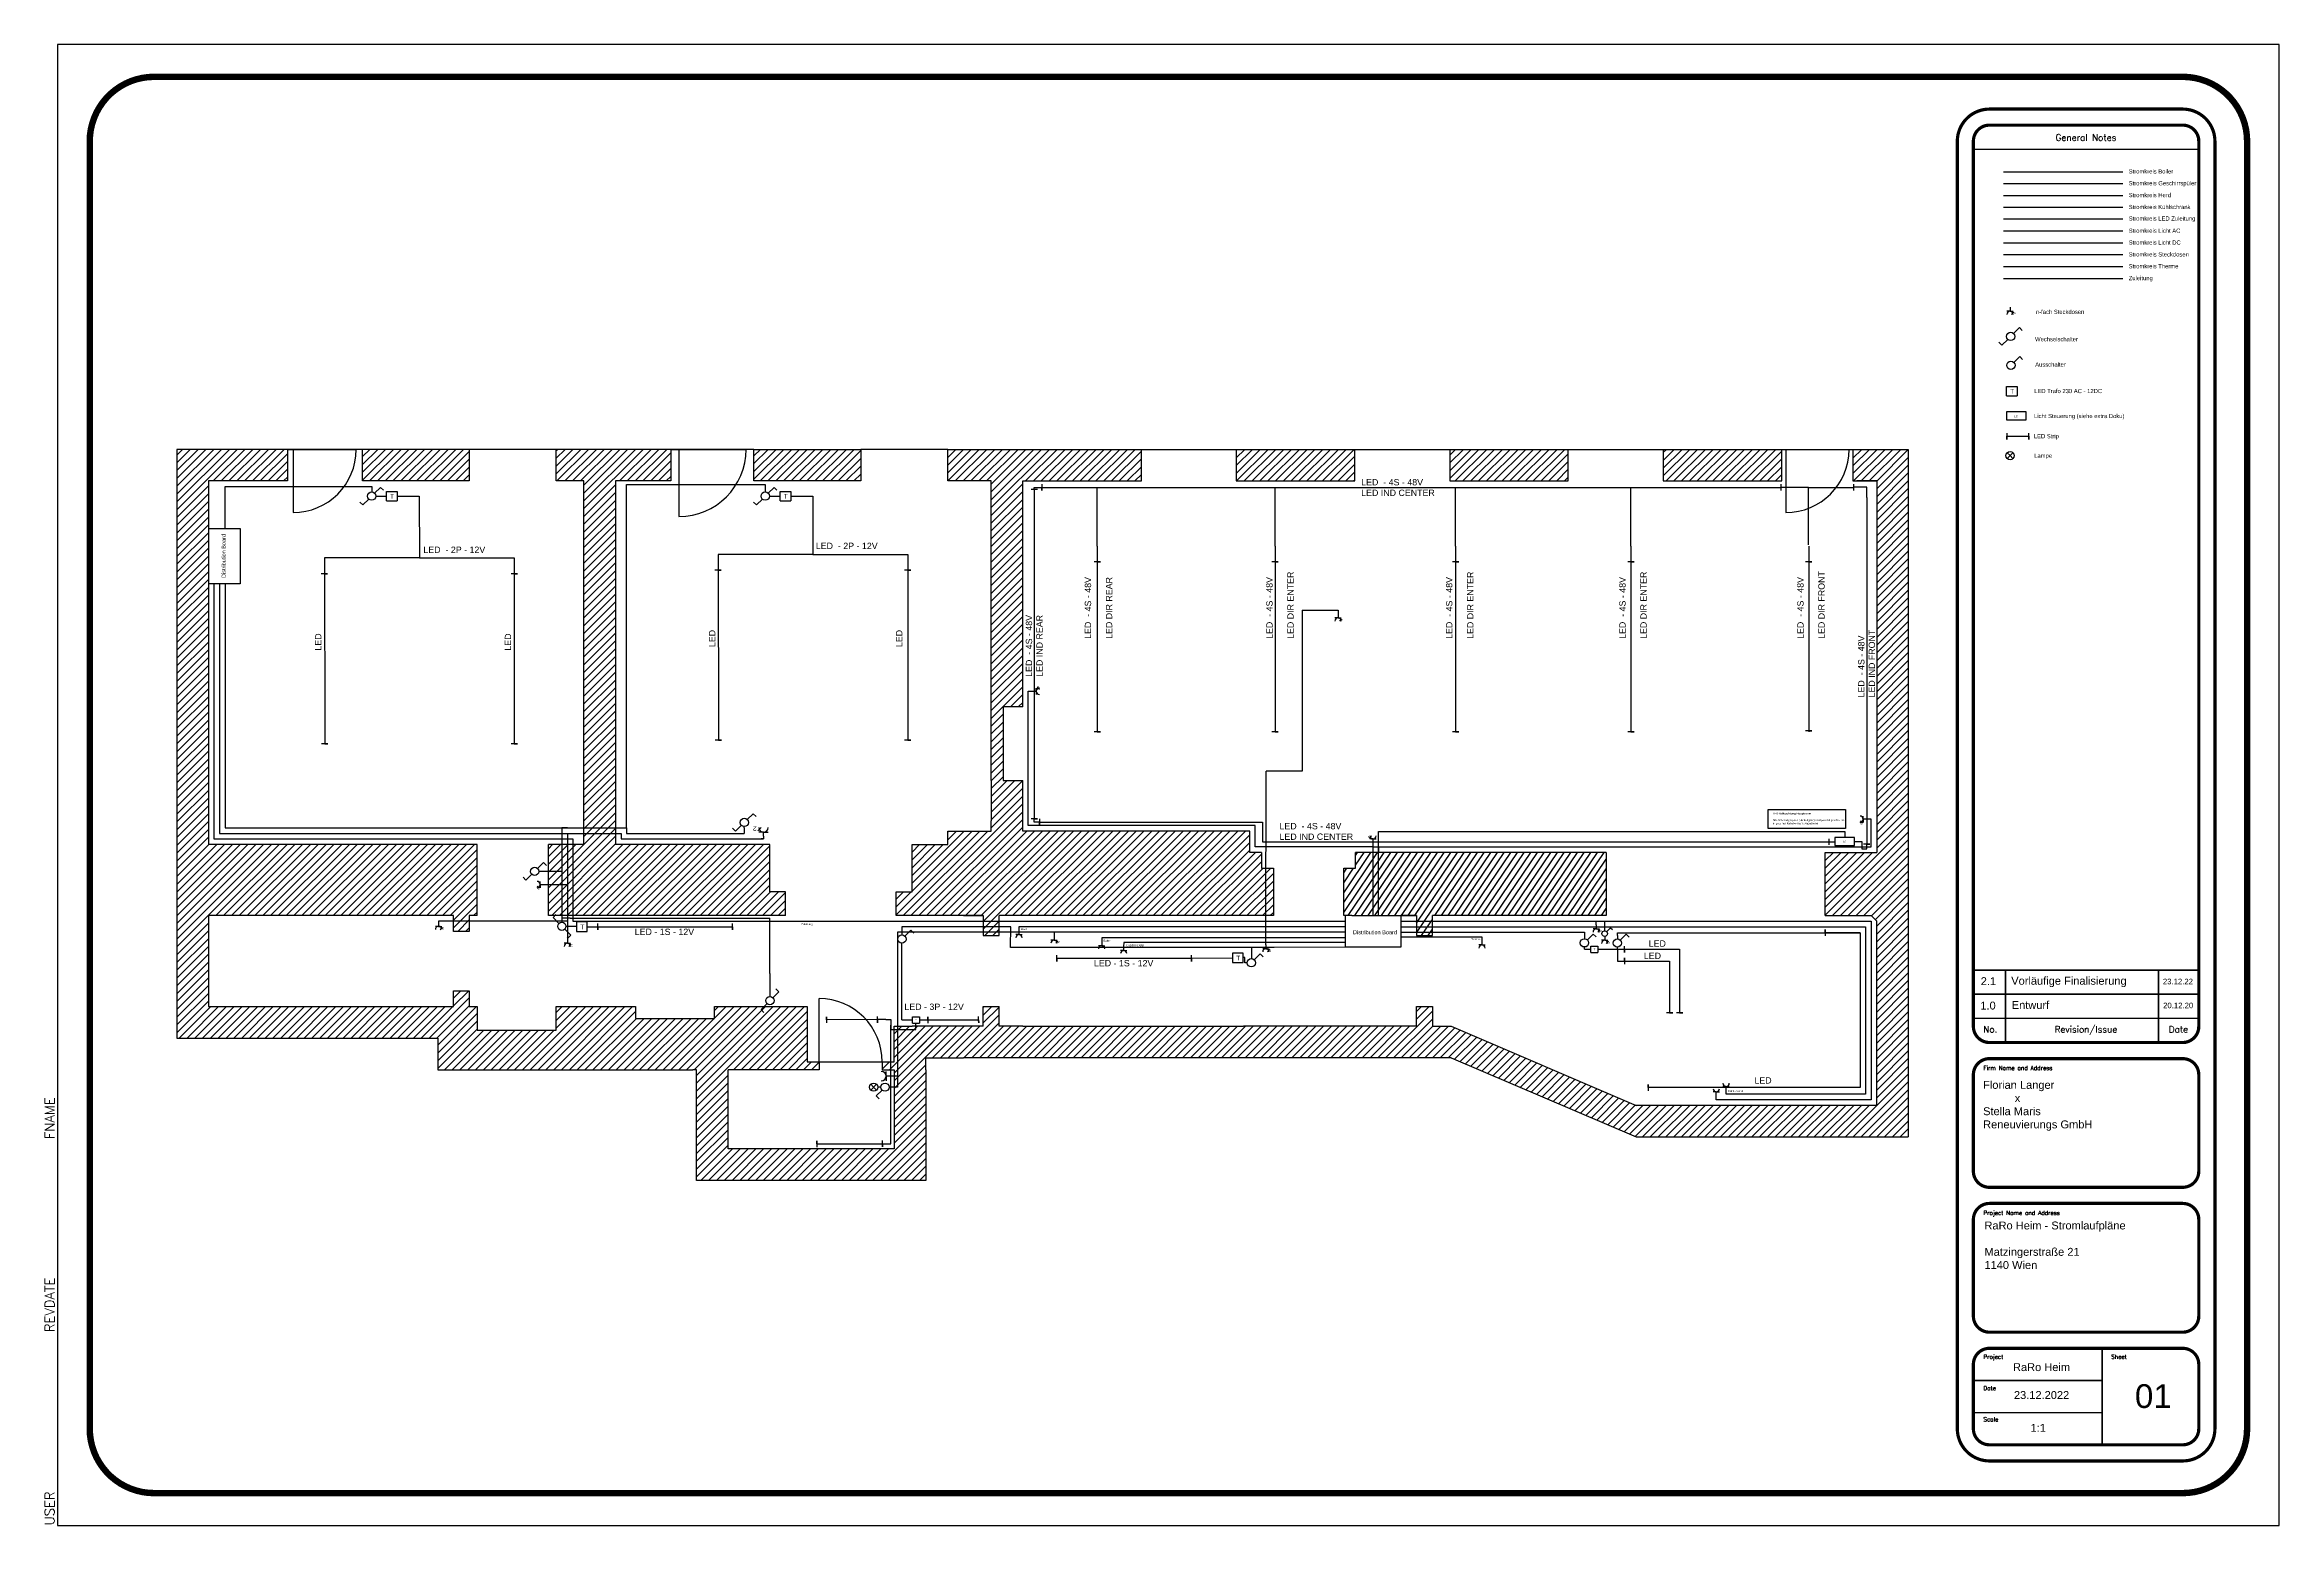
# Model space of a CAD drawing. Header units: millimetres. Extents: x 119 to 2945, y 1254 to 3127.
import ezdxf
from ezdxf.enums import TextEntityAlignment as Align

# ---------------------------------------------------------------- set-up
doc = ezdxf.new("R2010")
doc.units = ezdxf.units.MM
for name, color, linetype in [('Boiler', 130, 'Continuous'), ('Geschirrspüler', 60, 'Continuous'), ('Herd', 210, 'Continuous'), ('Kühlschrank', 150, 'Continuous'), ('Led Hauptraum', 8, 'Continuous'), ('Licht', 94, 'Continuous'), ('Licht geschalten', 106, 'Continuous'), ('Steckdose', 10, 'Continuous'), ('Therme', 190, 'Continuous'), ('Zuleitung', 30, 'Continuous')]:
    doc.layers.add(name, color=color, linetype=linetype)
doc.styles.add('Roman', font='romans')
doc.styles.get("Standard").update_dxf_attribs({"font": 'arial.ttf'})
pattern_1 = [(45, (1238.243, 1703.129), (-4.93914, 4.93914), [])]

msp = doc.modelspace()

# ---------------------------------------------------------------- hatches: boundary and pattern name
at = {"transparency": 33554687}
h = msp.add_hatch(dxfattribs=at)
h.set_pattern_fill('ANSI31', color=256, scale=2.2)
h.set_pattern_definition(pattern_1)
h.paths.add_polyline_path([(286.1, 2328.3), (286.1, 1910.3), (286.1, 1880.3), (286.1, 1870.3), (616.1, 1870.3), (616.1, 1830.3), (938.6, 1830.3), (943.4, 1830.3), (943.4, 1690.3), (1233.4, 1690.3), (1233.4, 1830.3), (1233.4, 1845.3), (1281.1, 1845.3), (1898.1, 1845.3), (2132.1, 1745.3), (2476.1, 1745.3), (2476.1, 2615.3), (2406.1, 2615.3), (2406.1, 2575.3), (2436.1, 2575.3), (2436.1, 2105.3), (2371.1, 2105.3), (2371.1, 2025.3), (2429.1, 2025.3), (2436.1, 2018.3), (2436.1, 1785.3), (2359.1, 1785.3), (2132.1, 1785.3), (1898.1, 1885.3), (1874.1, 1885.3), (1874.1, 1910.3), (1854.1, 1910.3), (1854.1, 1885.3), (1635.4, 1885.3), (1356.1, 1885.3), (1326.1, 1885.3), (1326.1, 1910.3), (1306.1, 1910.3), (1306.1, 1885.3), (1216.1, 1885.3), (1193.4, 1885.3), (1193.4, 1840.3), (1178.4, 1840.3), (1178.4, 1830.3), (1193.4, 1830.3), (1193.4, 1730.3), (983.4, 1730.3), (983.4, 1830.3), (1098.4, 1830.3), (1098.4, 1840.3), (1083.4, 1840.3), (1083.4, 1845.3), (1083.4, 1885.3), (1083.4, 1910.3), (1006.1, 1910.3), (966.1, 1910.3), (966.1, 1895.3), (866.1, 1895.3), (866.1, 1910.3), (766.1, 1910.3), (766.1, 1880.3), (666.1, 1880.3), (666.1, 1910.3), (656.1, 1910.3), (656.1, 1930.3), (636.1, 1930.3), (636.1, 1910.3), (336.1, 1910.3), (326.1, 1910.3), (326.1, 2025.3), (336.1, 2025.3), (636.1, 2025.3), (636.1, 2005.3), (656.1, 2005.3), (656.1, 2025.3), (666.1, 2025.3), (666.1, 2115.3), (326.1, 2115.3), (326.1, 2575.3), (426.1, 2575.3), (426.1, 2615.3), (286.1, 2615.3)])
h = msp.add_hatch(dxfattribs=at)
h.set_pattern_fill('ANSI31', color=256, scale=2.2)
h.set_pattern_definition(pattern_1)
h.paths.add_polyline_path([(1036.1, 2115.3), (841.1, 2115.3), (841.1, 2575.3), (911.1, 2575.3), (911.1, 2615.3), (766.1, 2615.3), (766.1, 2575.3), (801.1, 2575.3), (801.1, 2115.3), (756.1, 2115.3), (756.1, 2110.3), (756.1, 2025.3), (1056.1, 2025.3), (1056.1, 2055.3), (1036.1, 2055.3)])
h.paths.add_polyline_path([(1151.1, 2615.3), (1016.1, 2615.3), (1016.1, 2575.3), (1151.1, 2575.3)])
h.paths.add_polyline_path([(656.1, 2615.3), (521.1, 2615.3), (521.1, 2575.3), (656.1, 2575.3)])
h.paths.add_polyline_path([(1898.1, 1885.3), (1874.1, 1885.3), (1874.1, 1910.3), (1854.1, 1910.3), (1854.1, 1885.3), (1635.4, 1885.3), (1356.1, 1885.3), (1326.1, 1885.3), (1326.1, 1910.3), (1306.1, 1910.3), (1306.1, 1885.3), (1216.1, 1885.3), (1216.1, 1845.3), (1281.1, 1845.3), (1898.1, 1845.3), (2132.1, 1745.3), (2476.1, 1745.3), (2476.1, 2615.3), (2406.1, 2615.3), (2406.1, 2575.3), (2436.1, 2575.3), (2436.1, 2105.3), (2371.1, 2105.3), (2371.1, 2025.3), (2429.1, 2025.3), (2436.1, 2018.3), (2436.1, 1785.3), (2359.1, 1785.3), (2132.1, 1785.3)])
h = msp.add_hatch(dxfattribs=at)
h.set_pattern_fill('ANSI31', color=256, scale=2.2)
h.set_pattern_definition(pattern_1)
h.paths.add_polyline_path([(1356.1, 2132.3), (1356.1, 2196.3), (1331.1, 2196.3), (1331.1, 2289.3), (1356.1, 2289.3), (1356.1, 2575.3), (1506.1, 2575.3), (1506.1, 2615.3), (1261.1, 2615.3), (1261.1, 2575.3), (1316.1, 2575.3), (1316.1, 2196.3), (1316.1, 2145.3), (1316.1, 2132.3), (1261.1, 2132.3), (1261.1, 2115.3), (1216.1, 2115.3), (1216.1, 2055.3), (1196.1, 2055.3), (1196.1, 2025.3), (1306.1, 2025.3), (1306.1, 2000.3), (1326.1, 2000.3), (1326.1, 2025.3), (1356.1, 2025.3), (1673.1, 2025.3), (1673.1, 2085.3), (1658.1, 2085.3), (1658.1, 2105.3), (1643.1, 2105.3), (1643.1, 2132.3), (1623.1, 2132.3)])
h = msp.add_hatch(dxfattribs=at)
h.set_pattern_fill('ANSI31', color=256, scale=2.2)
h.set_pattern_definition([(45, (1238.243, 1703.129), (-4.93914, 4.93914), [])])
h.paths.add_polyline_path([(1626.1, 2615.3), (1626.1, 2575.3), (1776.1, 2575.3), (1776.1, 2615.3)])
h = msp.add_hatch(dxfattribs=at)
h.set_pattern_fill('ANSI31', color=256, scale=2.2)
h.set_pattern_definition(pattern_1)
h.paths.add_polyline_path([(1896.1, 2615.3), (1896.1, 2575.3), (2046.1, 2575.3), (2046.1, 2615.3)])
h.paths.add_polyline_path([(2316.1, 2575.3), (2316.1, 2615.3), (2166.1, 2615.3), (2166.1, 2575.3)])
h = msp.add_hatch(dxfattribs=at)
h.set_pattern_fill('ANSI31', color=256, scale=2.2, angle=11)
h.set_pattern_definition([(56, (1336.045, 2122.208), (-5.79083, 3.90596), [])])
h.paths.add_polyline_path([(2094.1, 2025.3), (2094.1, 2105.3), (1777.1, 2105.3), (1777.1, 2085.3), (1762.1, 2085.3), (1762.1, 2025.3), (1772.1, 2025.3), (1854.1, 2025.3), (1854.1, 2000.3), (1874.1, 2000.3), (1874.1, 2025.3)])

# ---------------------------------------------------------------- linework, layer by layer
for p, q in [((2945.3, 3127.3), (135.3, 3127.3)), ((135.3, 3127.3), (135.3, 1253.9)), ((2945.3, 1253.9), (2945.3, 3127.3)), ((426.1, 2615.3), (286.1, 2615.3)), ((286.1, 2615.3), (286.1, 2328.3)), ((521.1, 2615.3), (426.1, 2615.3)), ((426.1, 2615.3), (426.1, 2575.3)), ((426.1, 2615.3), (433.1, 2615.3)), ((433.1, 2615.3), (433.1, 2535.3)), ((433.1, 2615.3), (513.1, 2615.3)), ((521.1, 2575.3), (521.1, 2615.3)), ((656.1, 2615.3), (521.1, 2615.3)), ((766.1, 2615.3), (656.1, 2615.3)), ((656.1, 2615.3), (656.1, 2575.3)), ((766.1, 2575.3), (766.1, 2615.3)), ((911.1, 2615.3), (766.1, 2615.3)), ((1016.1, 2615.3), (911.1, 2615.3)), ((911.1, 2615.3), (911.1, 2575.3)), ((911.1, 2615.3), (921.1, 2615.3)), ((921.1, 2615.3), (921.1, 2530.3)), ((921.1, 2615.3), (1006.1, 2615.3)), ((1016.1, 2575.3), (1016.1, 2615.3)), ((1016.1, 2615.3), (1151.1, 2615.3)), ((1261.1, 2615.3), (1151.1, 2615.3)), ((1151.1, 2615.3), (1151.1, 2575.3)), ((1261.1, 2615.3), (1506.1, 2615.3)), ((1261.1, 2575.3), (1261.1, 2615.3)), ((1506.1, 2575.3), (1506.1, 2615.3)), ((1506.1, 2615.3), (1626.1, 2615.3)), ((1626.1, 2615.3), (1626.1, 2575.3)), ((1626.1, 2615.3), (1776.1, 2615.3)), ((1776.1, 2575.3), (1776.1, 2615.3)), ((1776.1, 2615.3), (1896.1, 2615.3)), ((1896.1, 2615.3), (1896.1, 2575.3)), ((1896.1, 2615.3), (2046.1, 2615.3)), ((2046.1, 2575.3), (2046.1, 2615.3)), ((2046.1, 2615.3), (2166.1, 2615.3)), ((2166.1, 2615.3), (2166.1, 2575.3)), ((2166.1, 2615.3), (2316.1, 2615.3)), ((2316.1, 2575.3), (2316.1, 2615.3)), ((2316.1, 2615.3), (2406.1, 2615.3)), ((2316.1, 2615.3), (2321.1, 2615.3)), ((2321.1, 2615.3), (2321.1, 2535.3)), ((2321.1, 2615.3), (2401.1, 2615.3)), ((2406.1, 2615.3), (2406.1, 2575.3)), ((2406.1, 2615.3), (2476.1, 2615.3)), ((2476.1, 2615.3), (2476.1, 1745.3)), ((426.1, 2575.3), (326.1, 2575.3)), ((326.1, 2575.3), (326.1, 2115.3)), ((326.1, 2575.3), (326.1, 2515.3)), ((656.1, 2575.3), (521.1, 2575.3)), ((801.1, 2575.3), (766.1, 2575.3)), ((801.1, 2115.3), (801.1, 2575.3)), ((911.1, 2575.3), (841.1, 2575.3)), ((841.1, 2575.3), (841.1, 2115.3)), ((1151.1, 2575.3), (1016.1, 2575.3)), ((1316.1, 2575.3), (1261.1, 2575.3)), ((1316.1, 2196.3), (1316.1, 2575.3)), ((1356.1, 2289.3), (1356.1, 2575.3)), ((1356.1, 2575.3), (1506.1, 2575.3)), ((1626.1, 2575.3), (1776.1, 2575.3)), ((1896.1, 2575.3), (2046.1, 2575.3)), ((2166.1, 2575.3), (2316.1, 2575.3)), ((2406.1, 2575.3), (2436.1, 2575.3)), ((2436.1, 2575.3), (2411.1, 2575.3)), ((2436.1, 2575.3), (2436.1, 2105.3)), ((326.1, 2515.3), (366.1, 2515.3)), ((366.1, 2515.3), (366.1, 2445.3)), ((366.1, 2445.3), (326.1, 2445.3)), ((286.1, 2328.3), (286.1, 1910.3)), ((1356.1, 2289.3), (1331.1, 2289.3)), ((1331.1, 2289.3), (1331.1, 2196.3)), ((1316.1, 2196.3), (1316.1, 2145.3)), ((1331.1, 2196.3), (1356.1, 2196.3)), ((1356.1, 2132.3), (1356.1, 2196.3)), ((1261.1, 2115.3), (1261.1, 2132.3)), ((1261.1, 2132.3), (1316.1, 2132.3)), ((1316.1, 2132.3), (1316.1, 2145.3)), ((1623.1, 2132.3), (1356.1, 2132.3)), ((1643.1, 2132.3), (1623.1, 2132.3)), ((1643.1, 2105.3), (1643.1, 2132.3)), ((666.1, 2115.3), (326.1, 2115.3)), ((666.1, 2025.3), (666.1, 2115.3)), ((756.1, 2110.3), (756.1, 2115.3)), ((801.1, 2115.3), (756.1, 2115.3)), ((756.1, 2025.3), (756.1, 2110.3)), ((1036.1, 2115.3), (841.1, 2115.3)), ((1036.1, 2055.3), (1036.1, 2115.3)), ((1216.1, 2055.3), (1216.1, 2115.3)), ((1216.1, 2115.3), (1261.1, 2115.3)), ((1658.1, 2105.3), (1643.1, 2105.3)), ((1658.1, 2105.3), (1658.1, 2085.3)), ((2094.1, 2105.3), (1777.1, 2105.3)), ((1777.1, 2085.3), (1777.1, 2105.3)), ((2094.1, 2105.3), (2094.1, 2025.3)), ((2371.1, 2025.3), (2371.1, 2105.3)), ((2371.1, 2105.3), (2436.1, 2105.3)), ((1658.1, 2085.3), (1673.1, 2085.3)), ((1673.1, 2085.3), (1673.1, 2025.3)), ((1762.1, 2025.3), (1762.1, 2085.3)), ((1762.1, 2085.3), (1777.1, 2085.3)), ((1056.1, 2055.3), (1036.1, 2055.3)), ((1056.1, 2025.3), (1056.1, 2055.3)), ((1196.1, 2025.3), (1196.1, 2055.3)), ((1196.1, 2055.3), (1216.1, 2055.3)), ((336.1, 2025.3), (326.1, 2025.3)), ((326.1, 2025.3), (326.1, 1910.3)), ((636.1, 2025.3), (336.1, 2025.3)), ((636.1, 2005.3), (636.1, 2025.3)), ((666.1, 2025.3), (656.1, 2025.3)), ((656.1, 2025.3), (656.1, 2005.3)), ((1056.1, 2025.3), (756.1, 2025.3)), ((1306.1, 2025.3), (1196.1, 2025.3)), ((1281.1, 2025.3), (1306.1, 2025.3)), ((1306.1, 2025.3), (1306.1, 2000.3)), ((1356.1, 2025.3), (1326.1, 2025.3)), ((1326.1, 2000.3), (1326.1, 2025.3)), ((1673.1, 2025.3), (1356.1, 2025.3)), ((1772.1, 2025.3), (1762.1, 2025.3)), ((1764.1, 1985.3), (1764.1, 2025.3)), ((1772.1, 2025.3), (1854.1, 2025.3)), ((1854.1, 2025.3), (1834.1, 2025.3)), ((1834.1, 2025.3), (1834.1, 1985.3)), ((1854.1, 2025.3), (1854.1, 2000.3)), ((2094.1, 2025.3), (1874.1, 2025.3)), ((1874.1, 2000.3), (1874.1, 2025.3)), ((2371.1, 2025.3), (2429.1, 2025.3)), ((2436.1, 2018.3), (2429.1, 2025.3)), ((2436.1, 1785.3), (2436.1, 2018.3)), ((656.1, 2005.3), (636.1, 2005.3)), ((1306.1, 2000.3), (1326.1, 2000.3)), ((1834.1, 1985.3), (1764.1, 1985.3)), ((1854.1, 2000.3), (1874.1, 2000.3)), ((636.1, 1910.3), (636.1, 1930.3)), ((636.1, 1930.3), (656.1, 1930.3)), ((656.1, 1930.3), (656.1, 1910.3)), ((286.1, 1910.3), (286.1, 1880.3)), ((326.1, 1910.3), (336.1, 1910.3)), ((336.1, 1910.3), (636.1, 1910.3)), ((656.1, 1910.3), (666.1, 1910.3)), ((666.1, 1910.3), (666.1, 1880.3)), ((766.1, 1910.3), (866.1, 1910.3)), ((766.1, 1880.3), (766.1, 1910.3)), ((866.1, 1910.3), (866.1, 1895.3)), ((866.1, 1895.3), (966.1, 1895.3)), ((966.1, 1895.3), (966.1, 1910.3)), ((966.1, 1910.3), (1006.1, 1910.3)), ((1006.1, 1910.3), (1083.4, 1910.3)), ((1083.4, 1910.3), (1083.4, 1885.3)), ((1098.4, 1840.3), (1098.4, 1920.3)), ((1306.1, 1885.3), (1306.1, 1910.3)), ((1306.1, 1910.3), (1326.1, 1910.3)), ((1326.1, 1885.3), (1326.1, 1910.3)), ((1854.1, 1885.3), (1854.1, 1910.3)), ((1854.1, 1910.3), (1874.1, 1910.3)), ((1874.1, 1910.3), (1874.1, 1885.3)), ((286.1, 1880.3), (286.1, 1870.3)), ((286.1, 1870.3), (616.1, 1870.3)), ((616.1, 1870.3), (616.1, 1830.3)), ((666.1, 1880.3), (766.1, 1880.3)), ((1083.4, 1885.3), (1083.4, 1845.3)), ((1193.4, 1840.3), (1193.4, 1885.3)), ((1193.4, 1885.3), (1216.1, 1885.3)), ((1306.1, 1885.3), (1216.1, 1885.3)), ((1306.1, 1885.3), (1281.1, 1885.3)), ((1356.1, 1885.3), (1326.1, 1885.3)), ((1356.1, 1885.3), (1635.4, 1885.3)), ((1854.1, 1885.3), (1635.4, 1885.3)), ((1874.1, 1885.3), (1898.1, 1885.3)), ((1898.1, 1885.3), (2132.1, 1785.3)), ((1083.4, 1845.3), (1083.4, 1840.3)), ((1083.4, 1840.3), (1098.4, 1840.3)), ((1098.4, 1840.3), (1098.4, 1830.3)), ((1098.4, 1840.3), (1178.4, 1840.3)), ((1178.4, 1840.3), (1193.4, 1840.3)), ((1178.4, 1840.3), (1178.4, 1830.3)), ((1233.4, 1830.3), (1233.4, 1845.3)), ((1233.4, 1845.3), (1281.1, 1845.3)), ((1898.1, 1845.3), (1281.1, 1845.3)), ((1898.1, 1845.3), (2132.1, 1745.3)), ((616.1, 1830.3), (938.6, 1830.3)), ((943.4, 1830.3), (938.6, 1830.3)), ((943.4, 1690.3), (943.4, 1830.3)), ((983.4, 1730.3), (983.4, 1830.3)), ((1098.4, 1830.3), (983.4, 1830.3)), ((1178.4, 1830.3), (1193.4, 1830.3)), ((1193.4, 1830.3), (1193.4, 1730.3)), ((1233.4, 1830.3), (1233.4, 1690.3)), ((2359.1, 1785.3), (2132.1, 1785.3)), ((2436.1, 1785.3), (2359.1, 1785.3)), ((1193.4, 1730.3), (983.4, 1730.3)), ((2132.1, 1745.3), (2476.1, 1745.3)), ((1233.4, 1690.3), (943.4, 1690.3)), ((135.3, 1253.9), (2945.3, 1253.9))]:
    msp.add_line(p, q)
for points, const_width in [([(257.5, 1294.7), (2823.2, 1294.7, 0.414214), (2904.6, 1376.1), (2904.6, 3005.1, 0.414214), (2823.2, 3086.6), (257.5, 3086.6, 0.414214), (176, 3005.1), (176, 1376.1, 0.414214)], 8.14), ([(2578.8, 1335.4), (2823.2, 1335.4, 0.414214), (2863.9, 1376.1), (2863.9, 3005.1, 0.414214), (2823.2, 3045.8), (2578.8, 3045.8, 0.414214), (2538.1, 3005.1), (2538.1, 1376.1, 0.414214)], 4.07), ([(2578.8, 1864.8), (2823.2, 1864.8, 0.414214), (2843.5, 1885.2), (2843.5, 3005.1, 0.414214), (2823.2, 3025.5), (2578.8, 3025.5, 0.414214), (2558.4, 3005.1), (2558.4, 1885.2, 0.414214)], 4.07), ([(2578.8, 1681.6), (2823.2, 1681.6, 0.414214), (2843.5, 1701.9), (2843.5, 1824.1, 0.414214), (2823.2, 1844.4), (2578.8, 1844.4, 0.414214), (2558.4, 1824.1), (2558.4, 1701.9, 0.414214)], 4.07), ([(2578.8, 1498.3), (2823.2, 1498.3, 0.414214), (2843.5, 1518.7), (2843.5, 1640.8, 0.414214), (2823.2, 1661.2), (2578.8, 1661.2, 0.414214), (2558.4, 1640.8), (2558.4, 1518.7, 0.414214)], 4.07), ([(2578.8, 1355.8), (2823.2, 1355.8, 0.414214), (2843.5, 1376.1), (2843.5, 1457.6, 0.414214), (2823.2, 1477.9), (2578.8, 1477.9, 0.414214), (2558.4, 1457.6), (2558.4, 1376.1, 0.414214)], 4.07)]:
    msp.add_lwpolyline(points, format="xyb", close=True, dxfattribs=dict(const_width=const_width))
at = {"const_width": 2.04}
for points in [[(2558.4, 2994.9), (2843.5, 2994.9)], [(2558.4, 1956.4), (2843.5, 1956.4)], [(2599.2, 1864.8), (2599.2, 1956.4)], [(2792.6, 1864.8), (2792.6, 1956.4)], [(2558.4, 1925.9), (2843.5, 1925.9)], [(2558.4, 1895.4), (2843.5, 1895.4)], [(2721.3, 1355.8), (2721.3, 1477.9)], [(2558.4, 1437.2), (2721.3, 1437.2)], [(2558.4, 1396.5), (2721.3, 1396.5)]]:
    msp.add_lwpolyline(points, dxfattribs=at)
for centre, radius, start, end in [((433.1, 2615.3), 80, 270, 0), ((921.1, 2615.3), 85, 270, 0), ((2321.1, 2615.3), 80, 270, 0), ((1098.4, 1840.3), 80, 0, 90)]:
    msp.add_arc(centre, radius, start, end)
at = {"layer": 'Boiler'}
for p, q in [((2596.3, 2966.6), (2747.5, 2966.6)), ((1455.9, 1987.3), (1451.9, 1987.3)), ((1764.1, 1997.3), (1455.9, 1997.3)), ((1455.9, 1997.3), (1455.9, 1992.3)), ((1455.9, 1992.3), (1455.9, 1987.3)), ((1455.9, 1987.3), (1459.9, 1987.3))]:
    msp.add_line(p, q, dxfattribs=at)
msp.add_arc((1455.9, 1983.3), 4, 0, 180, dxfattribs=at)
at = {"layer": 'Geschirrspüler'}
for p, q in [((2596.3, 2951.6), (2747.5, 2951.6)), ((1483.7, 1981.3), (1479.7, 1981.3)), ((1483.8, 1991.3), (1483.7, 1986.3)), ((1483.7, 1986.3), (1483.7, 1981.3)), ((1483.7, 1981.3), (1487.7, 1981.3)), ((1764.1, 1991.3), (1483.8, 1991.3))]:
    msp.add_line(p, q, dxfattribs=at)
msp.add_arc((1483.7, 1977.3), 4, 0, 180, dxfattribs=at)
at = {"layer": 'Herd'}
for p, q in [((2596.3, 2936.6), (2747.5, 2936.6)), ((1764.1, 2011.3), (1351.3, 2011.3)), ((1351.3, 2011.3), (1351.3, 2006.3)), ((1351.3, 2001.3), (1347.3, 2001.3)), ((1351.3, 2006.3), (1351.3, 2001.3)), ((1351.3, 2001.3), (1355.3, 2001.3))]:
    msp.add_line(p, q, dxfattribs=at)
msp.add_arc((1351.3, 1997.3), 4, 0, 180, dxfattribs=at)
at = {"layer": 'Kühlschrank'}
for p, q in [((2596.3, 2921.6), (2747.5, 2921.6)), ((1834.1, 2011.3), (2422.1, 2011.3)), ((2422.1, 2011.3), (2422.1, 1799.3)), ((2245.7, 1809.3), (2241.7, 1809.3)), ((2245.7, 1804.3), (2245.7, 1809.3)), ((2245.7, 1809.3), (2249.7, 1809.3)), ((2245.7, 1799.3), (2245.7, 1804.3)), ((2422.1, 1799.3), (2245.7, 1799.3))]:
    msp.add_line(p, q, dxfattribs=at)
msp.add_arc((2245.7, 1813.3), 4, 180, 0, dxfattribs=at)
at = {"layer": 'Led Hauptraum'}
for p, q in [((2596.3, 2907.1), (2747.5, 2907.1)), ((1370.7, 2565), (1370.7, 2567.1)), ((1370.7, 2567.1), (1380, 2567.1)), ((1675.2, 2492.8), (1675.2, 2567.1)), ((1903.6, 2492.8), (1903.6, 2567.1)), ((2125.2, 2492.8), (2125.2, 2567.1)), ((2350, 2494.3), (2350, 2567.1)), ((2350, 2567.1), (2407.1, 2567.1)), ((2375.8, 2118.7), (2383.1, 2118.7))]:
    msp.add_line(p, q, dxfattribs=at)
for points in [[(1450.2, 2492.8), (1450.2, 2567.1)], [(2350, 2567.1), (2315.5, 2567.1)], [(1377.1, 2143.6), (1370.7, 2143.6), (1370.7, 2148)], [(2408.1, 2119.2), (2417.4, 2119.2), (2417.4, 2109.7), (2423.5, 2109.7), (2423.5, 2115.7)]]:
    msp.add_lwpolyline(points, dxfattribs=at)
msp.add_lwpolyline([(2298.9, 2159.8), (2396.7, 2159.8), (2396.7, 2135.7), (2298.9, 2135.7)], close=True, dxfattribs=at)
at = {"layer": 'Licht'}
for p, q in [((2596.3, 2891.6), (2747.5, 2891.6)), ((2594.3, 2747), (2590.6, 2750.7)), ((2601.8, 2754.4), (2594.3, 2747)), ((2609.2, 2761.8), (2616.6, 2769.3)), ((2616.6, 2769.3), (2620.3, 2765.6)), ((2609.5, 2725.3), (2617, 2732.7)), ((2617, 2732.7), (2620.7, 2729)), ((2604.8, 2607.3), (2601, 2611)), ((347.1, 2515.3), (347.1, 2568.3)), ((347.1, 2568.3), (347.1, 2568.3)), ((347.1, 2568.3), (514.1, 2568.3)), ((514.1, 2568.3), (521.1, 2568.3)), ((521.4, 2544.9), (517.7, 2548.6)), ((521.1, 2568.3), (532.6, 2568.3)), ((528.9, 2552.4), (521.4, 2544.9)), ((532.6, 2568.3), (532.6, 2561.3)), ((536.3, 2559.8), (543.7, 2567.2)), ((537.8, 2556.1), (551.3, 2556.1)), ((543.7, 2567.2), (547.4, 2563.5)), ((855.1, 2568.3), (855.1, 2570.8)), ((855.1, 2570.8), (1023.1, 2570.8)), ((855.1, 2136.3), (855.1, 2568.3)), ((1019.3, 2544.9), (1015.5, 2548.6)), ((1026.7, 2552.4), (1019.3, 2544.9)), ((1023.1, 2570.8), (1030.4, 2570.8)), ((1030.4, 2570.8), (1030.4, 2565.8)), ((1030.4, 2568.3), (1030.4, 2561.3)), ((1034.1, 2559.8), (1041.5, 2567.2)), ((1035.6, 2556.1), (1049.1, 2556.1)), ((1041.5, 2567.2), (1045.2, 2563.5)), ((347.1, 2445.3), (347.1, 2136.3)), ((1007.6, 2146.9), (1015, 2154.3)), ((1015, 2154.3), (1018.7, 2150.6)), ((347.1, 2136.3), (855.1, 2136.3)), ((756.1, 2136.3), (763.1, 2136.3)), ((780.1, 2136.3), (773.1, 2136.3)), ((773.1, 2136.3), (773.1, 2081.3)), ((855.1, 2136.3), (855.1, 2129.3)), ((855.1, 2129.3), (1003.9, 2129.3)), ((992.7, 2132.1), (989, 2135.8)), ((1000.1, 2139.5), (992.7, 2132.1)), ((1003.9, 2136.5), (1003.9, 2138)), ((1003.9, 2136.5), (1003.9, 2129.3)), ((1806.1, 2105.3), (1806.2, 2131.7)), ((742.5, 2085), (750, 2092.5)), ((750, 2092.5), (753.7, 2088.7)), ((1806.1, 2025.3), (1806.1, 2111.1)), ((1806.1, 2111.1), (1806.1, 2105.3)), ((727.7, 2070.2), (724, 2073.9)), ((735.1, 2077.6), (727.7, 2070.2)), ((748.4, 2081.3), (744.1, 2081.3)), ((773.1, 2081.3), (748.4, 2081.3)), ((773.1, 2081.3), (773.1, 2017.1)), ((773.1, 2046.1), (773.1, 2021.4)), ((762, 2023), (765.7, 2026.7)), ((769.4, 2015.5), (762, 2023)), ((773.1, 2021.4), (773.1, 2017.1)), ((776.8, 2008.1), (784.3, 2000.7)), ((1340.9, 2011.3), (1203.2, 2011.3)), ((1203.2, 2011.3), (1203.2, 2000.9)), ((1206.9, 1999.4), (1214.4, 2006.8)), ((1214.4, 2006.8), (1218.1, 2003.1)), ((1340.7, 1985.2), (1340.9, 2011.3)), ((1799.1, 2025.3), (1806.1, 2025.3)), ((784.3, 2000.7), (780.5, 1997)), ((1203.2, 1893.3), (1203.2, 1990.4)), ((1351.3, 1985.2), (1340.7, 1985.2)), ((1645.2, 1985.2), (1351.3, 1985.2)), ((1674.2, 1985.2), (1645.2, 1985.2)), ((1645.2, 1985.2), (1645.2, 1985.2)), ((1645.2, 1985.2), (1645.2, 1975)), ((1764.1, 1985.3), (1674.2, 1985.2)), ((1834.1, 2004.3), (2066.5, 2004.3)), ((2066.5, 2004.3), (2066.5, 1996.1)), ((2066.5, 1982.7), (2066.5, 1985.6)), ((2066.5, 1982.7), (2074.6, 1982.7)), ((2070.2, 1994.6), (2077.6, 2002)), ((2077.6, 2002), (2081.4, 1998.3)), ((1036.3, 1952.1), (1036.3, 1927.4)), ((1645.2, 1975), (1645.2, 1970.9)), ((1648.9, 1969.4), (1656.4, 1976.8)), ((1656.4, 1976.8), (1660.1, 1973.1)), ((1036.3, 1927.4), (1036.3, 1923)), ((1040, 1921.5), (1047.4, 1928.9)), ((1047.4, 1928.9), (1043.7, 1932.6)), ((1032.6, 1914.1), (1025.1, 1906.6)), ((1025.1, 1906.6), (1028.8, 1902.9)), ((1203.2, 1893.3), (1208.4, 1893.3)), ((1208.4, 1893.3), (1216.5, 1893.3))]:
    msp.add_line(p, q, dxfattribs=at)
for points in [[(2608.5, 2611), (2601, 2603.6)], [(2601, 2611), (2604.8, 2607.3), (2608.5, 2603.6)], [(1806.2, 2131.7), (2383.1, 2131.7), (2395.8, 2131.7), (2395.8, 2124.2)], [(783.7, 2022.2), (773.1, 2022.2)], [(778.4, 2011.8), (783.7, 2011.8)], [(783.7, 2022.2), (1036.3, 2022.2)], [(783.7, 2011.8), (791.8, 2011.9)], [(1036.3, 1952.1), (1036.3, 2022.2)], [(1640, 1965.7), (1637.1, 1965.7), (1637.1, 1972.2), (1634.8, 1972.2)]]:
    msp.add_lwpolyline(points, dxfattribs=at)
for centre in [(2605.5, 2758.1), (2605.8, 2721.6), (2604.8, 2607.3), (532.6, 2556.1), (1030.4, 2556.1), (1003.9, 2143.2), (738.8, 2081.3), (773.1, 2011.8), (1203.2, 1995.7), (2066.5, 1990.9), (1645.2, 1965.7), (1036.3, 1917.8)]:
    msp.add_circle(centre, 5.25, dxfattribs=at)
at = {"layer": 'Licht geschalten'}
for p, q in [((2596.3, 2876.6), (2747.5, 2876.6)), ((2600.2, 2694.9), (2613.7, 2695)), ((2600.2, 2688.9), (2600.2, 2694.9)), ((2600.2, 2682.9), (2600.2, 2688.9)), ((2613.7, 2695), (2613.7, 2683)), ((2600.2, 2682.9), (2613.7, 2683)), ((551.3, 2562), (564.8, 2562.1)), ((551.3, 2556), (551.3, 2562)), ((551.3, 2550), (551.3, 2556)), ((551.3, 2550), (564.8, 2550.1)), ((564.8, 2562.1), (564.8, 2550.1)), ((564.8, 2556.1), (592.7, 2556.1)), ((592.7, 2556.1), (592.9, 2477.9)), ((1049.1, 2562), (1062.6, 2562.1)), ((1049.1, 2556), (1049.1, 2562)), ((1049.1, 2550), (1049.1, 2556)), ((1049.1, 2550), (1062.6, 2550.1)), ((1062.6, 2562.1), (1062.6, 2550.1)), ((1062.6, 2556.1), (1090.5, 2556.1)), ((1090.5, 2556.1), (1090.7, 2482.4)), ((1366.7, 2565), (1374.7, 2565)), ((1370.7, 2565), (1370.7, 2355.4)), ((1380, 2571.1), (1380, 2563.1)), ((1380, 2563.1), (1380, 2567.1)), ((1380, 2567.1), (1816.8, 2567.1)), ((1816.8, 2567.1), (2315.5, 2567.1)), ((2315.5, 2563.1), (2315.5, 2571.1)), ((2407.1, 2563.3), (2407.1, 2571.3)), ((2423.5, 2567.3), (2407.1, 2567.3)), ((2423.5, 2554.5), (2423.5, 2567.3)), ((2423.5, 2554.5), (2423.5, 2329.3)), ((1450.2, 2492.8), (1450.2, 2257.7)), ((1450.2, 2492.8), (1450.2, 2472.8)), ((1675.2, 2492.8), (1675.2, 2257.7)), ((1675.2, 2492.8), (1675.2, 2472.8)), ((1903.6, 2492.8), (1903.6, 2257.7)), ((1903.6, 2492.8), (1903.6, 2472.8)), ((2125.2, 2492.8), (2125.2, 2257.7)), ((2125.2, 2492.8), (2125.2, 2472.8)), ((2350.2, 2492.8), (2350.2, 2257.7)), ((2350.2, 2492.8), (2350.2, 2472.8)), ((592.9, 2477.9), (472.9, 2477.9)), ((472.9, 2477.9), (472.9, 2477.9)), ((472.9, 2477.9), (473.3, 2242.7)), ((472.9, 2477.9), (472.9, 2457.9)), ((592.9, 2477.9), (712.9, 2477.9)), ((712.9, 2477.9), (712.9, 2242.7)), ((712.9, 2477.9), (712.9, 2457.9)), ((974.7, 2462.4), (966.7, 2462.4)), ((1090.7, 2482.4), (970.7, 2482.4)), ((970.7, 2482.4), (970.7, 2482.4)), ((970.7, 2482.4), (971.1, 2247.2)), ((970.7, 2482.4), (970.7, 2462.4)), ((970.7, 2462.4), (974.7, 2462.4)), ((1090.7, 2482.4), (1210.7, 2482.4)), ((1214.7, 2462.4), (1206.7, 2462.4)), ((1210.7, 2482.4), (1210.7, 2247.2)), ((1210.7, 2482.4), (1210.7, 2462.4)), ((1210.7, 2462.4), (1214.7, 2462.4)), ((1454.2, 2472.8), (1446.2, 2472.8)), ((1450.2, 2472.8), (1454.2, 2472.8)), ((1679.2, 2472.8), (1671.2, 2472.8)), ((1675.2, 2472.8), (1679.2, 2472.8)), ((1907.6, 2472.8), (1899.6, 2472.8)), ((1903.6, 2472.8), (1907.6, 2472.8)), ((2129.2, 2472.8), (2121.2, 2472.8)), ((2125.2, 2472.8), (2129.2, 2472.8)), ((2354.2, 2472.8), (2346.2, 2472.8)), ((2350.2, 2472.8), (2354.2, 2472.8)), ((476.9, 2457.9), (468.9, 2457.9)), ((472.9, 2457.9), (476.9, 2457.9)), ((716.9, 2457.9), (708.9, 2457.9)), ((712.9, 2457.9), (716.9, 2457.9)), ((1370.7, 2381.6), (1370.7, 2148)), ((2423.5, 2349.3), (2423.5, 2115.7)), ((477.3, 2242.7), (469.3, 2242.7)), ((473.3, 2242.7), (477.3, 2242.7)), ((716.9, 2242.7), (708.9, 2242.7)), ((712.9, 2242.7), (716.9, 2242.7)), ((975.1, 2247.2), (967.1, 2247.2)), ((971.1, 2247.2), (975.1, 2247.2)), ((1214.7, 2247.2), (1206.7, 2247.2)), ((1210.7, 2247.2), (1214.7, 2247.2)), ((1454.2, 2257.7), (1446.2, 2257.7)), ((1450.2, 2257.7), (1454.2, 2257.7)), ((1679.2, 2257.7), (1671.2, 2257.7)), ((1675.2, 2257.7), (1679.2, 2257.7)), ((1907.6, 2257.7), (1899.6, 2257.7)), ((1903.6, 2257.7), (1907.6, 2257.7)), ((2129.2, 2257.7), (2121.2, 2257.7)), ((2125.2, 2257.7), (2129.2, 2257.7)), ((2354.2, 2259.3), (2346.2, 2259.3)), ((2350.2, 2259.3), (2354.2, 2259.3)), ((1374.7, 2148), (1366.7, 2148)), ((1370.7, 2148), (1374.7, 2148)), ((1377.1, 2147.6), (1377.1, 2139.6)), ((1377.1, 2139.6), (1377.1, 2143.6)), ((1377.1, 2143.6), (1659.1, 2143.4)), ((1659.1, 2143.4), (1659.1, 2118.7)), ((2375.8, 2114.7), (2375.8, 2122.7)), ((1659.1, 2118.7), (2375.8, 2118.7)), ((2427.5, 2115.7), (2419.5, 2115.7)), ((2423.5, 2115.7), (2427.5, 2115.7)), ((805.3, 2011.3), (814.1, 2011.3)), ((814.1, 2011.3), (818.5, 2011.3)), ((818.5, 2007.3), (818.5, 2015.3)), ((818.5, 2011.3), (988.8, 2011.3)), ((818.5, 2011.3), (818.5, 2007.3)), ((988.8, 2007.3), (988.8, 2015.3)), ((988.8, 2011.3), (988.8, 2007.3)), ((2371.1, 2003.7), (2371.1, 2007.7)), ((2371.1, 2007.7), (2371.1, 1999.7)), ((778.4, 1997.3), (778.4, 1997.3)), ((2074.6, 1982.7), (2074.6, 1986.7)), ((2074.6, 1986.7), (2083.6, 1986.7)), ((2074.6, 1978.7), (2074.6, 1982.7)), ((2074.6, 1978.7), (2083.6, 1978.7)), ((2083.6, 1986.7), (2083.6, 1978.7)), ((2083.6, 1982.7), (2093.4, 1982.7)), ((2093.4, 1982.7), (2108.1, 1982.7)), ((2108.1, 2003.7), (2415.1, 2003.7)), ((2108.1, 2000.1), (2108.1, 2003.7)), ((2108.1, 2000.1), (2108.1, 1996)), ((2108.1, 1982.7), (2108.1, 1985.5)), ((2108.1, 1982.7), (2186.8, 1982.7)), ((2108.1, 1982.7), (2117.1, 1982.7)), ((2108.1, 1982.7), (2108.1, 1967.9)), ((2111.8, 1994.4), (2119.2, 2001.8)), ((2117.1, 1978.7), (2117.1, 1986.7)), ((2117.1, 1982.7), (2117.1, 1978.7)), ((2119.2, 2001.8), (2122.9, 1998.1)), ((2186.8, 1982.7), (2186.8, 1902.3)), ((2415.1, 2003.7), (2371.1, 2003.7)), ((2415.1, 2003.7), (2415.1, 1807.7)), ((1399.3, 1967.5), (1399.3, 1975.5)), ((1399.3, 1971.5), (1569.6, 1971.5)), ((1399.3, 1971.5), (1399.3, 1967.5)), ((1569.6, 1967.5), (1569.6, 1975.5)), ((1569.6, 1971.5), (1569.6, 1967.5)), ((2108.1, 1967.9), (2174.2, 1967.9)), ((2108.1, 1967.9), (2117.1, 1967.9)), ((2117.1, 1967.9), (2117.1, 1971.9)), ((2117.1, 1971.9), (2117.1, 1963.9)), ((2174.2, 1967.9), (2174.2, 1902.2)), ((1107.9, 1893.5), (1107.9, 1897.5)), ((1107.9, 1897.5), (1107.9, 1893.5)), ((1173, 1893.8), (1107.9, 1893.5)), ((1172.4, 1893.8), (1172.3, 1897.8)), ((1182.8, 1893.8), (1172.4, 1893.8)), ((1172.4, 1893.8), (1172.4, 1889.8)), ((1172.4, 1889.8), (1172.4, 1893.8)), ((1182.8, 1893.8), (1173, 1893.8)), ((1216.5, 1893.3), (1216.5, 1897.3)), ((1216.5, 1897.3), (1225.5, 1897.3)), ((1225.5, 1897.3), (1225.5, 1889.3)), ((1235.9, 1893.3), (1235.9, 1897.3)), ((1235.9, 1897.3), (1235.9, 1893.3)), ((1300.3, 1893.6), (1300.3, 1897.6)), ((2178.2, 1902.2), (2170.2, 1902.2)), ((2174.2, 1902.2), (2178.2, 1902.2)), ((2190.8, 1902.3), (2182.8, 1902.3)), ((2186.8, 1902.3), (2190.8, 1902.3)), ((1107.9, 1893.5), (1107.9, 1889.5)), ((1216.5, 1889.3), (1216.5, 1893.3)), ((1216.5, 1889.3), (1225.5, 1889.3)), ((1225.5, 1893.3), (1235.3, 1893.3)), ((1225.5, 1893.3), (1235.9, 1893.3)), ((1235.3, 1893.3), (1300.3, 1893.6)), ((1235.9, 1893.3), (1235.9, 1889.3)), ((1300.3, 1893.6), (1300.4, 1889.6)), ((1300.4, 1889.6), (1300.3, 1893.6)), ((2147.1, 1807.7), (2147.1, 1811.7)), ((2147.1, 1811.7), (2147.1, 1803.7)), ((2415.1, 1807.7), (2147.1, 1807.7)), ((1095.6, 1736.5), (1095.6, 1740.5)), ((1095.6, 1740.5), (1095.6, 1736.5)), ((1095.6, 1736.5), (1178.6, 1736.8)), ((1095.6, 1736.5), (1095.6, 1732.5)), ((1178.6, 1736.8), (1178.5, 1740.8)), ((1178.6, 1736.8), (1178.6, 1732.8)), ((1178.6, 1732.8), (1178.6, 1736.8))]:
    msp.add_line(p, q, dxfattribs=at)
for points in [[(2600.2, 2652.6), (2625.2, 2652.6), (2625.1, 2662.6), (2600.1, 2662.6), (2600.1, 2652.5)], [(2383.2, 2114.1), (2408.2, 2114.1), (2408.1, 2124.2), (2383.1, 2124.2), (2383.1, 2114)], [(791.8, 2005.2), (805.3, 2005.3), (805.3, 2017.3), (791.8, 2017.2), (791.8, 2011.2)], [(1621.3, 1965.9), (1634.8, 1966), (1634.8, 1978), (1621.3, 1977.9), (1621.3, 1971.9)]]:
    msp.add_lwpolyline(points, close=True, dxfattribs=at)
for points in [[(2600.6, 2635.9), (2600.6, 2627.9), (2600.6, 2631.9), (2628.4, 2631.9), (2628.4, 2627.9), (2628.4, 2635.9)], [(1569.6, 1971.5), (1621.3, 1971.9)], [(1182.8, 1893.8), (1189.3, 1893.8), (1189.3, 1881.1), (1221, 1881.1), (1221, 1889.3)], [(1178.6, 1736.8), (1189.3, 1736.8), (1189.3, 1886.9)]]:
    msp.add_lwpolyline(points, dxfattribs=at)
msp.add_circle((2108.1, 1990.7), 5.25, dxfattribs=at)
at = {"layer": 'Steckdose'}
for p, q in [((2596.3, 2861.6), (2747.5, 2861.6)), ((2604.8, 2790.1), (2600.8, 2790.1)), ((2604.8, 2795.1), (2604.8, 2790.1)), ((2604.8, 2790.1), (2608.8, 2790.1)), ((2606.8, 2786.1), (2609.6, 2789)), ((340.1, 2445.3), (340.1, 2129.3)), ((1709.5, 2412), (1754.9, 2412)), ((1754.9, 2412), (1754.9, 2407)), ((1754.9, 2407), (1754.9, 2402)), ((1754.9, 2402), (1750.9, 2402)), ((1754.9, 2402), (1758.9, 2402)), ((1756.9, 2398), (1759.7, 2400.8)), ((1363.1, 2139.3), (1363.1, 2309.3)), ((1363.1, 2309.3), (1368.1, 2309.3)), ((1368.1, 2309.3), (1373.1, 2309.3)), ((1373.1, 2309.3), (1373.1, 2313.3)), ((1373.1, 2309.3), (1373.1, 2305.3)), ((1377.1, 2311.3), (1374.3, 2314.1)), ((1663.6, 2004.3), (1663.8, 2208.1)), ((2419.1, 2147.3), (2419.1, 2151.3)), ((340.1, 2129.3), (780.1, 2129.3)), ((780.1, 2129.3), (780.1, 2018.3)), ((780.1, 2129.3), (848.1, 2129.3)), ((848.1, 2129.3), (848.1, 2122.3)), ((848.1, 2122.3), (1028.1, 2122.3)), ((1025.1, 2136.8), (1020.9, 2132.5)), ((1028.1, 2130.8), (1022.1, 2130.8)), ((1028.1, 2122.3), (1025.4, 2122.3)), ((1028.1, 2125.8), (1028.1, 2130.8)), ((1028.1, 2130.8), (1034.1, 2130.8)), ((1028.1, 2125.8), (1028.1, 2122.3)), ((1650.1, 2139.3), (1363.1, 2139.3)), ((1650.1, 2112.3), (1650.1, 2139.3)), ((1797.1, 2126.3), (1794.3, 2123.5)), ((1799.1, 2122.3), (1795.1, 2122.3)), ((1799.1, 2117.3), (1799.1, 2122.3)), ((1799.1, 2122.3), (1803.1, 2122.3)), ((2415.1, 2145.3), (2417.9, 2142.5)), ((2424.1, 2147.3), (2419.1, 2147.3)), ((2419.1, 2147.3), (2419.1, 2143.3)), ((2429.1, 2147.3), (2424.1, 2147.3)), ((2429.1, 2112.3), (2429.1, 2147.3)), ((1799.1, 2112.3), (1650.1, 2112.3)), ((1799.1, 2112.3), (1799.1, 2117.3)), ((1799.1, 2025.3), (1799.1, 2112.3)), ((1799.1, 2112.3), (2429.1, 2112.3)), ((745.7, 2064.7), (745.7, 2068.7)), ((745.7, 2064.7), (745.7, 2060.7)), ((745.7, 2064.7), (780.1, 2064.7)), ((741.7, 2062.7), (744.5, 2059.9)), ((617.2, 2011.7), (613.2, 2011.7)), ((617.2, 2011.7), (621.2, 2011.7)), ((619.2, 2007.7), (622, 2010.5)), ((780.1, 2018.3), (780.1, 1990.3)), ((1834.1, 2018.3), (2429.1, 2018.3)), ((2081.4, 2008.5), (2077.4, 2008.5)), ((2081.4, 2013.5), (2081.4, 2018.3)), ((2081.4, 2013.5), (2081.4, 2008.5)), ((2081.4, 2008.5), (2085.4, 2008.5)), ((2083.4, 2004.5), (2086.2, 2007.3)), ((2092.1, 2006.1), (2092.1, 2018.3)), ((2094.6, 2005.1), (2099.5, 2010)), ((2099.5, 2010), (2102, 2007.6)), ((2429.1, 2018.3), (2429.1, 1792.3)), ((780.1, 1990.3), (776.1, 1990.3)), ((780.1, 1990.3), (784.1, 1990.3)), ((782.1, 1986.3), (785, 1989.1)), ((1395.7, 1994.3), (1391.7, 1994.3)), ((1764.1, 2004.3), (1395.7, 2004.3)), ((1395.7, 2004.3), (1395.7, 1999.3)), ((1395.7, 1999.3), (1395.7, 1994.3)), ((1395.7, 1994.3), (1399.7, 1994.3)), ((1397.7, 1990.3), (1400.6, 1993.2)), ((1663.6, 1983.5), (1659.6, 1983.5)), ((1663.6, 1988.5), (1663.6, 2004.3)), ((1663.6, 1988.5), (1663.6, 1983.5)), ((1663.6, 1983.5), (1667.6, 1983.5)), ((1665.6, 1979.5), (1668.4, 1982.3)), ((2092.1, 1994.1), (2088.1, 1994.1)), ((2092.1, 1999.1), (2092.1, 1994.1)), ((2092.1, 1994.1), (2096.1, 1994.1)), ((2094.1, 1990.1), (2096.9, 1992.9)), ((1167.5, 1808.3), (1163.8, 1812)), ((1183.2, 1822.3), (1183.2, 1828.3)), ((1188.2, 1822.3), (1183.2, 1822.3)), ((1183.2, 1822.3), (1183.2, 1816.3)), ((1178.2, 1804.6), (1170.7, 1797.2)), ((1170.7, 1797.2), (1174.5, 1793.5)), ((2233.2, 1802.3), (2229.2, 1802.3)), ((2233.2, 1797.3), (2233.2, 1802.3)), ((2233.2, 1802.3), (2237.2, 1802.3)), ((2233.2, 1792.3), (2233.2, 1797.3)), ((2429.1, 1792.3), (2233.2, 1792.3))]:
    msp.add_line(p, q, dxfattribs=at)
for points in [[(1709.5, 2412), (1709.5, 2208), (1663.8, 2208)], [(780.1, 2018.3), (617.2, 2018.3), (617.2, 2011.7)], [(1395.7, 2004.3), (1197.7, 2004.3), (1197.7, 1822.3), (1188.2, 1822.3)], [(1171.2, 1812), (1163.8, 1804.6)], [(1163.8, 1812), (1167.5, 1808.3), (1171.2, 1804.6)], [(1197.7, 1814.1), (1197.7, 1808.3), (1191.6, 1808.3)], [(1197.7, 1822.3), (1197.7, 1814.1)], [(1176.6, 1808.3), (1172.8, 1808.3)], [(1191.6, 1808.3), (1187.1, 1808.3)]]:
    msp.add_lwpolyline(points, dxfattribs=at)
for centre, radius in [((2092.1, 2002.6), 3.5), ((1167.5, 1808.3), 5.25), ((1181.9, 1808.3), 5.25)]:
    msp.add_circle(centre, radius, dxfattribs=at)
for centre, radius, start, end in [((2604.8, 2786.1), 4, 0, 180), ((1754.9, 2398), 4, 0, 180), ((1377.1, 2309.3), 4, 90, 270), ((2415.1, 2147.3), 4, 270, 90), ((1028.1, 2136.8), 6, 180, 0), ((1799.1, 2126.3), 4, 180, 0), ((741.7, 2064.7), 4, 270, 90), ((617.2, 2007.7), 4, 0, 180), ((2081.4, 2004.5), 4, 0, 180), ((780.1, 1986.3), 4, 0, 180), ((1395.7, 1990.3), 4, 0, 180), ((1663.6, 1979.5), 4, 0, 180), ((2092.1, 1990.1), 4, 0, 180), ((1177.2, 1822.3), 6, 270, 90), ((2233.2, 1806.3), 4, 180, 0)]:
    msp.add_arc(centre, radius, start, end, dxfattribs=at)
at = {"layer": 'Therme'}
for p, q in [((2596.3, 2846.6), (2747.5, 2846.6)), ((1834.1, 1998.3), (1936.9, 1998.3)), ((1936.9, 1988.3), (1932.9, 1988.3)), ((1936.9, 1998.3), (1936.9, 1993.3)), ((1936.9, 1993.3), (1936.9, 1988.3)), ((1936.9, 1988.3), (1940.9, 1988.3))]:
    msp.add_line(p, q, dxfattribs=at)
msp.add_arc((1936.9, 1984.3), 4, 0, 180, dxfattribs=at)
at = {"layer": 'Zuleitung'}
for p, q in [((2596.3, 2831.6), (2747.5, 2831.6)), ((333.1, 2445.3), (333.1, 2122.3)), ((333.1, 2122.3), (787.1, 2122.3)), ((787.1, 2122.3), (787.1, 2025.3)), ((787.1, 2025.3), (787.1, 2018.3)), ((787.1, 2018.3), (1764.1, 2018.3))]:
    msp.add_line(p, q, dxfattribs=at)

# ---------------------------------------------------------------- texts
at = {"style": 'Roman'}
for s, height, p in [('General Notes', 8.145, (2700.8, 3009.8)), ('No.', 8.14, (2579.9, 1881.4)), ('Revision/Issue', 8.145, (2700.8, 1881.4)), ('Date', 8.14, (2817.8, 1881.4))]:
    msp.add_text(s, height=height, dxfattribs=at).set_placement(p, align=Align.MIDDLE_CENTER)
for s, height, p in [('Firm Name and Address', 5.294, (2571.1, 1829.9)), ('Project Name and Address', 5.294, (2571.1, 1646.6)), ('Project', 5.29, (2571.1, 1464.5)), ('Sheet', 5.29, (2732.7, 1464.5)), ('Date', 5.29, (2571.1, 1424.9)), ('Scale', 5.29, (2571.1, 1385.3))]:
    msp.add_text(s, height=height, dxfattribs=at).set_placement(p)
at = {"insert": (342.9, 2452.6), "char_height": 5, "attachment_point": 1, "rotation": 90}
msp.add_mtext_dynamic_manual_height_columns('Distribution Board', width=58.328, gutter_width=12.5, heights=[0], dxfattribs=at)
at = {"insert": (1773.8, 2006.8), "char_height": 5, "attachment_point": 1}
msp.add_mtext_dynamic_manual_height_columns('Distribution Board', width=58.328, gutter_width=12.5, heights=[0], dxfattribs=at)
at = {"color": 0, "style": 'Roman', "flags": 8}
for tag, p in [('FNAME', (131.3, 1742.6)), ('REVDATE', (131.3, 1498.3)), ('USER', (131.3, 1253.9))]:
    msp.add_attdef(tag, p, '', height=12.2, rotation=90, dxfattribs=at)
at = {"layer": 'Boiler', "attachment_point": 1}
for s, width, insert, char_height in [('Stromkreis Boiler', 66.383, (2754.9, 2969.6), 5.294), ('Boiler', 10.729, (1458.2, 1994.9), 2.5)]:
    msp.add_mtext_dynamic_manual_height_columns(s, width=width, gutter_width=12.5, heights=[0], dxfattribs=dict(at, insert=insert, char_height=char_height))
at = {"layer": 'Geschirrspüler', "attachment_point": 1}
for s, width, insert, char_height in [('Stromkreis Geschirrspüler', 98.558, (2754.9, 2954.6), 5.294), ('Geschirrspüler', 17.137, (1486.9, 1989.1), 2.5)]:
    msp.add_mtext_dynamic_manual_height_columns(s, width=width, gutter_width=12.5, heights=[0], dxfattribs=dict(at, insert=insert, char_height=char_height))
at = {"layer": 'Herd', "attachment_point": 1}
for s, width, insert, char_height in [('Stromkreis Herd', 66.383, (2754.9, 2939.6), 5.294), ('Herd', 18.815, (1353.7, 2009.5), 2.5)]:
    msp.add_mtext_dynamic_manual_height_columns(s, width=width, gutter_width=12.5, heights=[0], dxfattribs=dict(at, insert=insert, char_height=char_height))
at = {"layer": 'Kühlschrank', "attachment_point": 1}
for s, width, insert, char_height in [('Stromkreis Kühlschrank', 88.216, (2754.9, 2924.6), 5.294), ('Kühlschrank', 35.365, (2248.1, 1804.6), 2.5)]:
    msp.add_mtext_dynamic_manual_height_columns(s, width=width, gutter_width=12.5, heights=[0], dxfattribs=dict(at, insert=insert, char_height=char_height))
at = {"layer": 'Led Hauptraum', "attachment_point": 1}
for s, width, insert, char_height in [('Stromkreis LED Zuleitung', 114.875, (2754.9, 2910), 5.294), ('{\\fArial|b1|i0|c0|p34;LED Beleuchtung Hauptraum\\P}\\PAlle 9 Schaltgruppen (dunkelgrün) sind parallel geschalten, \\Pin grau nur Kabelverläufe angedeutet', 147.604, (2304.7, 2155.8), 2.5), ('2.1', 156.778, (2567.7, 1947.4), 10), ('Vorläufige Finalisierung', 156.778, (2606.3, 1947.9), 10), ('23.12.22', 156.778, (2798.1, 1945.5), 7), ('1.0', 156.778, (2567.2, 1916.5), 10), ('Entwurf', 156.778, (2606.9, 1917.3), 10), ('20.12.20', 156.778, (2798.4, 1915.2), 7), ('Florian Langer\\P^Ix\\PStella Maris \\PReneuvierungs GmbH', 250.746, (2570.7, 1816.2), 10), ('RaRo Heim - Stromlaufpläne\\P\\PMatzingerstraße 21\\P1140 Wien', 250.746, (2572.4, 1638.3), 10), ('RaRo Heim', 156.778, (2608.5, 1459.1), 10), ('23.12.2022', 156.778, (2609.7, 1423.8), 10), ('01', 100.403, (2762.7, 1432.4), 30), ('1:1^I', 156.778, (2630.7, 1382.3), 10)]:
    msp.add_mtext_dynamic_manual_height_columns(s, width=width, gutter_width=12.5, heights=[0], dxfattribs=dict(at, insert=insert, char_height=char_height))
at = {"layer": 'Licht', "attachment_point": 1}
for s, width, insert, char_height in [('Stromkreis Licht AC', 66.383, (2754.9, 2894.6), 5.294), ('Wechselschalter', 66.383, (2636.4, 2757.3), 5.294), ('Ausschalter', 66.383, (2636.6, 2725.2), 5.294), ('Lampe', 127.309, (2635.3, 2609.9), 5.29)]:
    msp.add_mtext_dynamic_manual_height_columns(s, width=width, gutter_width=12.5, heights=[0], dxfattribs=dict(at, insert=insert, char_height=char_height))
at = {"layer": 'Licht geschalten', "attachment_point": 1}
for s, width, heights, insert, char_height in [('Stromkreis Licht DC', 66.383, [0], (2754.9, 2879.6), 5.294), ('T', 2.5, [3.55], (2604.9, 2691.7), 6), ('LED Trafo 230 AC - 12DC', 113.24, [0], (2635.3, 2691.7), 5.294), ('\\P^ILC', 25, [0], (2600.1, 2662.6), 2.5), ('Licht Steuerung (siehe extra Doku)', 127.309, [0], (2635.2, 2660.1), 5.294), ('LED Strip', 127.309, [0], (2634.9, 2634.6), 5.29), ('\\PLED  - 4S - 48V\\PLED IND CENTER', 136.14, [0], (1784.1, 2591), 8), ('T', 2.5, [3.55], (555.9, 2558.9), 6), ('T', 2.5, [3.55], (1053.8, 2558.9), 6), ('\\PLED  - 2P - 12V', 136.14, [0], (598, 2505.6), 8), ('\\PLED  - 2P - 12V', 136.14, [0], (1094.3, 2510.5), 8), ('\\PLED  - 4S - 48V\\PLED IND CENTER', 136.14, [0], (1680.8, 2155.9), 8), ('\\P^ILC', 25, [0], (2383.1, 2124.2), 2.5), ('T', 2.5, [3.55], (796.5, 2014), 6), ('\\PLED - 1S - 12V', 114.542, [0], (865.3, 2022.2), 8), ('T', 2.5, [3.55], (2078, 1984), 2.5), ('\\PLED', 6.974, [0], (2141.6, 1991.8), 8), ('\\PLED', 6.974, [0], (2147.8, 2007.4), 8), ('\\PLED - 1S - 12V', 114.542, [0], (1446.1, 1982.5), 8), ('T', 2.5, [3.55], (1626, 1974.7), 6), ('\\PLED - 3P - 12V', 114.542, [0], (1206.4, 1927.4), 8), ('T', 2.5, [3.55], (1220, 1894.6), 2.5), ('\\PLED', 6.974, [0], (2281.5, 1834.2), 8)]:
    msp.add_mtext_dynamic_manual_height_columns(s, width=width, gutter_width=12.5, heights=heights, dxfattribs=dict(at, insert=insert, char_height=char_height))
at = {"layer": 'Licht geschalten', "char_height": 8, "attachment_point": 1, "rotation": 90}
for s, width, insert in [('\\PLED  - 4S - 48V\\P\\PLED DIR ENTER', 90.626, (1650.7, 2375.5)), ('\\PLED  - 4S - 48V\\P\\PLED DIR ENTER', 123.291, (1878.1, 2375.5)), ('\\PLED  - 4S - 48V\\P\\PLED DIR ENTER', 137.914, (2097.2, 2375.5)), ('\\PLED  - 4S - 48V\\P\\PLED DIR FRONT', 90.197, (2322.3, 2375.5)), ('\\PLED  - 4S - 48V\\P\\PLED DIR REAR', 90.971, (1421.2, 2375.5)), ('\\PLED  - 4S - 48V\\PLED IND REAR', 90.197, (1346.6, 2327.5)), ('\\PLED', 6.974, (447.6, 2360.7)), ('\\PLED', 6.974, (687.6, 2360.6)), ('\\PLED', 6.974, (945.9, 2365.1)), ('\\PLED', 6.974, (1182.4, 2365.1)), ('\\PLED  - 4S - 48V\\PLED IND FRONT', 90.197, (2399.3, 2301.4))]:
    msp.add_mtext_dynamic_manual_height_columns(s, width=width, gutter_width=12.5, heights=[0], dxfattribs=dict(at, insert=insert))
at = {"layer": 'Steckdose', "attachment_point": 1}
for s, width, insert, char_height in [('Stromkreis Steckdosen', 110.155, (2754.9, 2864.6), 5.294), ('n', 2.484, (2609.6, 2789), 2.5), ('n-fach Steckdosen', 110.155, (2637.5, 2791.9), 5.294), ('4', 2.484, (1759.7, 2400.8), 2.5), ('2', 2.484, (622, 2010.5), 2.5), ('2', 2.484, (2086.2, 2007.3), 2.5), ('2', 2.484, (785, 1989.1), 2.5), ('2', 2.484, (1400.6, 1993.2), 2.5), ('2', 2.484, (1668.4, 1982.3), 2.5), ('5', 2.484, (2096.9, 1992.9), 2.5)]:
    msp.add_mtext_dynamic_manual_height_columns(s, width=width, gutter_width=12.5, heights=[0], dxfattribs=dict(at, insert=insert, char_height=char_height))
for s, insert, char_height, rotation in [('3', (1374.3, 2314.1), 2.5, 90), ('2', (1019.5, 2132.5), 6, 180), ('2', (1794.3, 2123.5), 2.5, 180), ('3', (2417.9, 2142.5), 2.5, 270), ('2', (744.5, 2059.9), 2.5, 270)]:
    msp.add_mtext_dynamic_manual_height_columns(s, width=2.484, gutter_width=12.5, heights=[0], dxfattribs=dict(at, insert=insert, char_height=char_height, rotation=rotation))
at = {"layer": 'Therme', "attachment_point": 1}
for s, width, insert, char_height in [('Stromkreis Therme', 66.383, (2754.9, 2849.6), 5.294), ('Therme', 44.662, (1922.8, 1996.9), 2.5)]:
    msp.add_mtext_dynamic_manual_height_columns(s, width=width, gutter_width=12.5, heights=[0], dxfattribs=dict(at, insert=insert, char_height=char_height))
at = {"layer": 'Zuleitung', "attachment_point": 1}
for width, insert, char_height in [(66.383, (2754.9, 2834.6), 5.29), (49.733, (1075.9, 2015.9), 2.5)]:
    msp.add_mtext_dynamic_manual_height_columns('Zuleitung', width=width, gutter_width=12.5, heights=[0], dxfattribs=dict(at, insert=insert, char_height=char_height))

doc.saveas('drawing.dxf')
